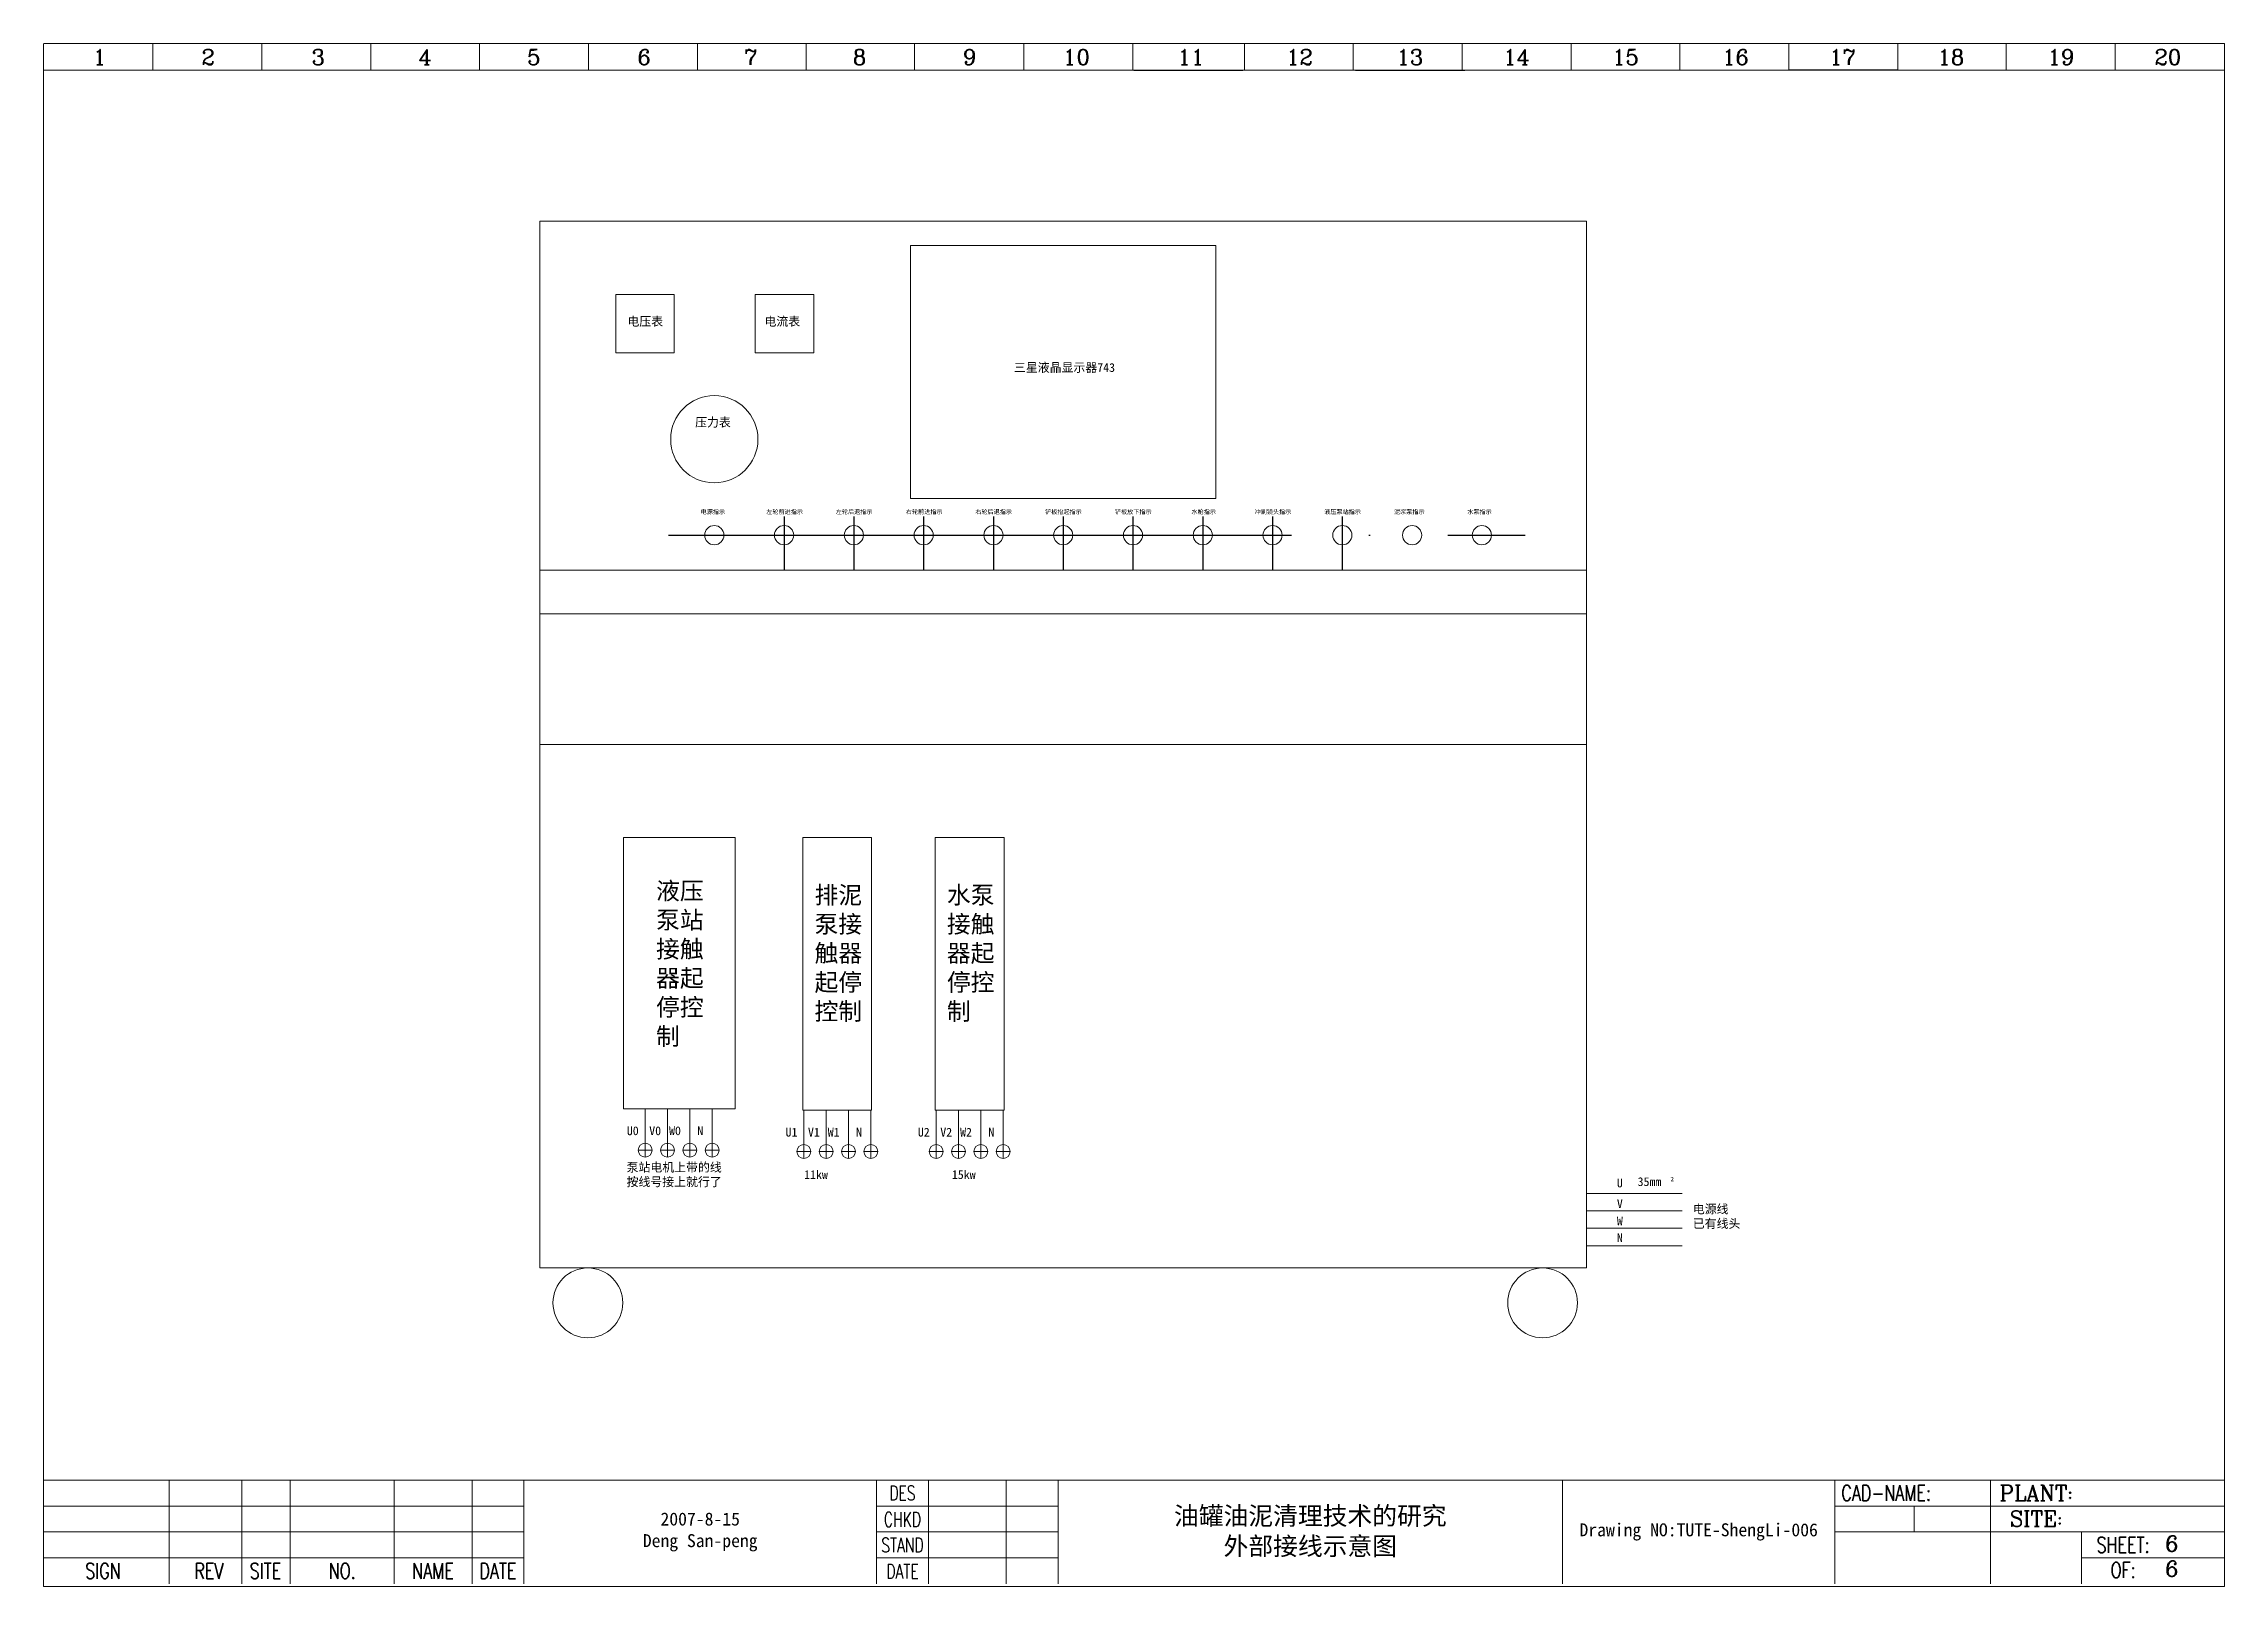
# Model space of a CAD drawing. Header units: millimetres. Extents: x 1552 to 2898, y -96 to 563.
# Drawn here: x 2477.5 to 2897.5, y -95.7 to 201.4 of the extents above; entities that cross this region are included whole.
import ezdxf
from ezdxf.enums import TextEntityAlignment as Align

# ---------------------------------------------------------------- set-up
doc = ezdxf.new("R2010")
doc.units = ezdxf.units.MM
doc.header["$LTSCALE"] = 5
doc.linetypes.add('ACAD_ISO04W100', pattern=[30, 24, -3, 0, -3])
doc.layers.get('0').update_dxf_attribs({"lineweight": 15})
for name, color, linetype in [('1轮廓实线层', 7, 'Continuous'), ('中心线', 1, 'ACAD_ISO04W100'), ('细线', 2, 'Continuous')]:
    doc.layers.add(name, color=color, linetype=linetype)
doc.layers.add('2', color=4, linetype='Continuous', lineweight=15)
doc.styles.add('HZ0', font='TXT.SHX', dxfattribs={"width": 0.75, "bigfont": 'gbcbig.shx'})
doc.styles.add('ROMANC', font='ROMANC', dxfattribs={"height": 4})
doc.styles.get("Standard").update_dxf_attribs({"font": 'SimSun.ttf', "height": 2.5})
doc.styles.add('W1', font='ROMANC')

msp = doc.modelspace()

# ---------------------------------------------------------------- texts
at = {"color": 0, "style": 'ROMANC'}
for p in [(2886.12, -88.93), (2886.12, -93.77)]:
    msp.add_text('6', height=3, dxfattribs=at).set_placement(p)
for s, insert, char_height, width, attachment_point in [('{\\fSimSun|b0|i0|c134|p54;电压表}', (2593.4, 147.85), 1.68, 13.44, 5), ('{\\fSimSun|b0|i0|c134|p54;电流表}', (2619.79, 147.85), 1.68, 13.44, 5), ('{\\fSimSun|b0|i0|c134|p54;压力表}', (2606.44, 128.41), 1.68, 13.44, 5), ('{\\fSimSun|b0|i0|c134|p54;电源指示}', (2604.06, 111.7), 0.84, 6.366, 1), ('{\\fSimSun|b0|i0|c134|p54;左轮前进指示}', (2616.71, 111.7), 0.84, 8.3729, 1), ('{\\fSimSun|b0|i0|c134|p54;左轮后退指示}', (2630.09, 111.7), 0.84, 8.3729, 1), ('{\\fSimSun|b0|i0|c134|p54;右轮前进指示}', (2643.59, 111.7), 0.84, 8.3729, 1), ('{\\fSimSun|b0|i0|c134|p54;右轮后退指示}', (2656.97, 111.7), 0.84, 8.3729, 1), ('{\\fSimSun|b0|i0|c134|p54;铲板抬起指示}', (2670.41, 111.7), 0.84, 8.3729, 1), ('{\\fSimSun|b0|i0|c134|p54;铲板放下指示}', (2683.85, 111.7), 0.84, 8.3729, 1), ('{\\fSimSun|b0|i0|c134|p54;  水枪指示}', (2697.29, 111.7), 0.84, 8.3729, 1), ('{\\fSimSun|b0|i0|c134|p54; 冲刷镜头指示}', (2710.09, 111.7), 0.84, 8.3729, 1), ('{\\fSimSun|b0|i0|c134|p54;液压泵站指示}', (2724.17, 111.7), 0.84, 8.3729, 1), ('{\\fSimSun|b0|i0|c134|p54;泥浆泵指示}', (2737.61, 111.7), 0.84, 8.3729, 1), ('{\\fSimSun|b0|i0|c134|p54;  水泵指示}', (2750.41, 111.7), 0.84, 8.3729, 1), ('{\\fSimSun|b0|i0|c134|p54;\\H2x;液压泵站接触器起停控制}', (2595.48, 39.97), 1.68, 9.5968, 1), ('{\\fSimSun|b0|i0|c134|p54;\\H2x;排泥泵接触器起停控制}', (2626, 39.17), 1.68, 9.5968, 1), ('{\\fSimSun|b0|i0|c134|p54;\\H2x;水泵接触器起停控制}', (2651.49, 39.17), 1.68, 9.5968, 1), ('U{\\fSimSun|b0|i0|c134|p18;0}', (2589.85, -7.08), 1.68, 3.0952, 1), ('V{\\fSimSun|b0|i0|c134|p18;0}', (2594.16, -7.08), 1.68, 4.2919, 1), ('W{\\fSimSun|b0|i0|c134|p18;0}', (2597.98, -7.08), 1.68, 4.0143, 1), ('N', (2603.42, -7.08), 1.68, 3.5693, 1), ('U{\\fSimSun|b0|i0|c134|p18;1}', (2620.42, -7.35), 1.68, 3.0952, 1), ('V{\\fSimSun|b0|i0|c134|p18;1}', (2624.73, -7.35), 1.68, 4.2919, 1), ('W{\\fSimSun|b0|i0|c134|p18;1}', (2628.54, -7.35), 1.68, 4.0143, 1), ('N', (2633.99, -7.35), 1.68, 3.5693, 1), ('U{\\fSimSun|b0|i0|c134|p18;2}', (2645.9, -7.35), 1.68, 3.0952, 1), ('V{\\fSimSun|b0|i0|c134|p18;2}', (2650.22, -7.35), 1.68, 4.2919, 1), ('W{\\fSimSun|b0|i0|c134|p18;2}', (2654.03, -7.35), 1.68, 4.0143, 1), ('N', (2659.48, -7.35), 1.68, 3.5693, 1), ('{\\fSimSun|b0|i0|c134|p54;泵站电机上带的线按线号接上就行了}', (2589.8, -14.12), 1.68, 20.1977, 1), ('{\\fSimSun|b0|i0|c134|p18;11}kw', (2623.99, -15.52), 1.68, 12.3624, 1), ('{\\fSimSun|b0|i0|c134|p18;1}5kw', (2652.45, -15.52), 1.68, 12.3624, 1), ('2', (2790.86, -16.79), 0.84, 0.8152, 1), ('U{\\fSimSun|b0|i0|c134|p18; }', (2780.53, -17.13), 1.68, 4.5029, 1), ('35mm', (2784.52, -16.88), 1.68, 13.1007, 1), ('W', (2780.53, -24.43), 1.68, 4.5029, 1), ('V', (2780.53, -21.11), 1.68, 4.5029, 1), ('{\\fSimSun|b0|i0|c134|p54;电源线\\P已有线头}', (2795.15, -22.16), 1.68, 11.1207, 1), ('N', (2780.53, -27.68), 1.68, 4.5029, 1), ('油罐油泥清理技术的研究{\\fSimSun|b0|i0|c134|p54;\\P}外部接线示意图', (2721.48, -85.18), 3.5, 97.1017, 5), ('Drawing NO:TUTE-ShengLi-006', (2796.28, -85.18), 2.5, 52.5, 5)]:
    msp.add_mtext(s, dxfattribs=dict(insert=insert, char_height=char_height, width=width, attachment_point=attachment_point))
at = {"layer": '1轮廓实线层', "insert": (2603.98, -85.18), "char_height": 2.5, "width": 67.8983, "attachment_point": 5}
msp.add_mtext('2007-8-15\\PDeng San-peng', dxfattribs=at)
at = {"layer": '2', "color": 0, "style": 'W1'}
for s, p in [('1', (2488.26, 198.84)), ('2', (2509.2, 198.84)), ('3', (2530.41, 198.84)), ('4', (2550.99, 198.84)), ('5', (2571.95, 198.84)), ('6', (2593.17, 198.84)), ('7', (2613.75, 198.84)), ('8', (2634.63, 198.84)), ('9', (2655.84, 198.84)), ('10', (2676.42, 198.84)), ('11', (2698.47, 198.84)), ('12', (2719.41, 198.84)), ('13', (2740.63, 198.84)), ('14', (2761.21, 198.84)), ('15', (2782.16, 198.84)), ('16', (2803.38, 198.84)), ('17', (2823.96, 198.84)), ('18', (2844.84, 198.84)), ('19', (2866.06, 198.84)), ('20', (2886.64, 198.84)), ('PLANT:', (2861.26, -77.68)), ('SITE:', (2861.26, -82.61))]:
    msp.add_text(s, height=3, dxfattribs=at).set_placement(p, align=Align.MIDDLE)
at = {"layer": '2', "color": 0, "style": 'HZ0'}
for s, height, width, p in [('DES', 2.8, 0.7, (2642.93, -77.68)), ('CAD-NAME:', 3, 0.75, (2832.39, -77.68)), ('CHKD', 2.8, 0.7, (2642.93, -82.77)), ('STAND', 2.8, 0.7, (2642.93, -87.68)), ('SHEET:', 3, 0.75, (2878.02, -87.68)), ('SIGN', 3, 0.75, (2488.96, -92.68)), ('REV', 3, 0.75, (2509.37, -92.68)), ('SITE', 3, 0.75, (2520.26, -92.68)), ('NO.', 3, 0.75, (2535.03, -92.68)), ('NAME', 3, 0.75, (2552.53, -92.68)), ('DATE', 3, 0.75, (2565.03, -92.68)), ('DATE', 2.8, 0.7, (2642.93, -92.77)), ('OF:', 3, 0.75, (2878.02, -92.52))]:
    msp.add_text(s, height=height, dxfattribs=dict(at, width=width)).set_placement(p, align=Align.MIDDLE)
at = {"layer": '细线', "insert": (2664.4, 139.9), "char_height": 0.42, "width": 32.0568, "attachment_point": 1}
msp.add_mtext('{\\fSimSun|b0|i0|c134|p54;\\H4x;\\C0;三星液晶显示器743}', dxfattribs=at)

# ---------------------------------------------------------------- linework, layer by layer
at = {"color": 0}
for p, q in [((2897.53, 201.44), (2477.53, 201.44)), ((2845.03, -75.18), (2852.53, -75.18))]:
    msp.add_line(p, q, dxfattribs=at)
at = {"linetype": 'Continuous'}
for p, q in [((2498.57, 201.41), (2498.57, 196.34)), ((2519.54, 196.29), (2519.54, 201.41)), ((2540.52, 201.41), (2540.52, 196.34)), ((2561.49, 201.41), (2561.49, 196.34)), ((2582.46, 201.41), (2582.46, 196.34)), ((2603.43, 201.41), (2603.43, 196.34)), ((2624.41, 201.41), (2624.41, 196.34)), ((2645.27, 201.41), (2645.27, 196.29)), ((2666.3, 201.41), (2666.3, 196.34)), ((2687.31, 201.41), (2687.31, 196.34)), ((2708.78, 201.41), (2708.78, 196.34)), ((2729.76, 196.34), (2729.76, 201.41)), ((2750.73, 201.41), (2750.73, 196.34)), ((2771.7, 201.41), (2771.7, 196.34)), ((2792.67, 201.41), (2792.67, 196.34)), ((2813.65, 201.41), (2813.65, 196.34)), ((2834.62, 201.41), (2834.62, 196.34)), ((2855.49, 201.41), (2855.49, 196.29)), ((2876.51, 201.41), (2876.51, 196.34))]:
    msp.add_line(p, q, dxfattribs=at)
for p, q in [((2573.09, 100.06), (2573.09, 106.78)), ((2573.09, 100.06), (2573.09, 106.78)), ((2573.09, 100.06), (2573.09, 83.26)), ((2774.69, 100.06), (2774.69, 83.26)), ((2573.09, 91.66), (2774.69, 91.66)), ((2573.09, 66.46), (2774.69, 66.46)), ((2593.38, -3.68), (2593.38, -12.98)), ((2597.68, -3.68), (2597.68, -12.98)), ((2597.68, -3.68), (2597.68, -12.98)), ((2601.98, -3.68), (2601.98, -12.98)), ((2606.27, -3.68), (2606.27, -12.98)), ((2606.27, -3.68), (2606.27, -12.98)), ((2623.94, -3.95), (2623.94, -13.25)), ((2628.24, -3.95), (2628.24, -13.25)), ((2628.24, -3.95), (2628.24, -13.25)), ((2632.54, -3.95), (2632.54, -13.25)), ((2636.84, -3.95), (2636.84, -13.25)), ((2636.84, -3.95), (2636.84, -13.25)), ((2649.43, -3.95), (2649.43, -13.25)), ((2653.73, -3.95), (2653.73, -13.25)), ((2653.73, -3.95), (2653.73, -13.25)), ((2658.03, -3.95), (2658.03, -13.25)), ((2662.33, -3.95), (2662.33, -13.25)), ((2662.33, -3.95), (2662.33, -13.25)), ((2592.03, -11.64), (2594.72, -11.64)), ((2596.33, -11.64), (2599.02, -11.64)), ((2600.63, -11.64), (2603.32, -11.64)), ((2604.93, -11.64), (2607.62, -11.64)), ((2622.6, -11.91), (2625.28, -11.91)), ((2626.9, -11.91), (2629.58, -11.91)), ((2631.2, -11.91), (2633.88, -11.91)), ((2635.5, -11.91), (2638.18, -11.91)), ((2648.09, -11.91), (2650.77, -11.91)), ((2652.39, -11.91), (2655.07, -11.91)), ((2656.69, -11.91), (2659.37, -11.91)), ((2660.99, -11.91), (2663.67, -11.91)), ((2774.69, -19.98), (2793.09, -19.98)), ((2774.69, -23.34), (2793.09, -23.34)), ((2774.69, -26.7), (2793.09, -26.7)), ((2774.69, -30.06), (2793.09, -30.06))]:
    msp.add_line(p, q)
for points in [[(2573.09, 100.06), (2774.69, 100.06), (2774.69, 167.26), (2573.09, 167.26)], [(2573.09, 100.06), (2774.69, 100.06), (2774.69, 167.26), (2573.09, 167.26)], [(2573.09, 100.06), (2774.69, 100.06), (2774.69, 167.26), (2573.09, 167.26)], [(2644.49, 113.83), (2703.29, 113.83), (2703.29, 162.55), (2644.49, 162.55)], [(2587.7, 141.89), (2598.96, 141.89), (2598.96, 153.14), (2587.7, 153.14)], [(2625.84, 141.89), (2614.58, 141.89), (2614.58, 153.14), (2625.84, 153.14)], [(2573.09, -34.34), (2774.69, -34.34), (2774.69, 91.66), (2573.09, 91.66)], [(2589.21, 48.57), (2610.71, 48.57), (2610.71, -3.68), (2589.21, -3.68)], [(2623.72, 48.57), (2637, 48.57), (2637, -3.95), (2623.72, -3.95)], [(2649.21, 48.57), (2662.49, 48.57), (2662.49, -3.95), (2649.21, -3.95)]]:
    msp.add_lwpolyline(points, close=True)
for centre, radius in [((2606.69, 125.26), 8.4), ((2606.69, 106.78), 1.85), ((2620.13, 106.78), 1.85), ((2633.57, 106.78), 1.85), ((2647.01, 106.78), 1.85), ((2660.45, 106.78), 1.85), ((2673.89, 106.78), 1.85), ((2687.33, 106.78), 1.85), ((2700.77, 106.78), 1.85), ((2714.21, 106.78), 1.85), ((2727.65, 106.78), 1.85), ((2741.09, 106.78), 1.85), ((2754.53, 106.78), 1.85), ((2593.38, -11.64), 1.34), ((2597.68, -11.64), 1.34), ((2601.98, -11.64), 1.34), ((2606.27, -11.64), 1.34), ((2623.94, -11.91), 1.34), ((2628.24, -11.91), 1.34), ((2632.54, -11.91), 1.34), ((2636.84, -11.91), 1.34), ((2649.43, -11.91), 1.34), ((2653.73, -11.91), 1.34), ((2658.03, -11.91), 1.34), ((2662.33, -11.91), 1.34), ((2582.34, -41.06), 6.72), ((2766.22, -41.06), 6.72)]:
    msp.add_circle(centre, radius)
at = {"layer": '1轮廓实线层'}
for p, q in [((2687.5, 196.34), (2708.51, 196.34)), ((2687.5, 196.34), (2708.51, 196.34)), ((2730.21, 196.34), (2751.23, 196.34)), ((2813.65, 196.39), (2834.66, 196.39))]:
    msp.add_line(p, q, dxfattribs=at)
at = {"layer": '2', "color": 0}
for p, q in [((2477.53, 201.34), (2477.53, -95.66)), ((2897.53, -95.66), (2897.53, 201.44)), ((2897.46, 196.34), (2477.53, 196.34)), ((2477.52, -75.18), (2897.44, -75.18)), ((2501.72, -75.18), (2501.72, -95.18)), ((2515.67, -75.18), (2515.67, -95.18)), ((2525.03, -75.18), (2525.03, -95.18)), ((2545.03, -75.18), (2545.03, -95.18)), ((2560.03, -75.18), (2560.03, -95.18)), ((2570.03, -75.18), (2570.03, -95.18)), ((2637.93, -75.18), (2637.93, -95.18)), ((2647.93, -75.18), (2647.93, -95.18)), ((2662.93, -75.18), (2662.93, -95.18)), ((2672.93, -75.18), (2672.93, -95.18)), ((2770.03, -75.18), (2770.03, -95.18)), ((2822.53, -75.18), (2822.53, -95.18)), ((2852.5, -75.14), (2852.5, -95.18)), ((2477.52, -80.18), (2570.03, -80.18)), ((2637.93, -80.18), (2672.93, -80.18)), ((2897.44, -80.18), (2822.53, -80.18)), ((2837.79, -80.18), (2837.79, -85.18)), ((2477.52, -85.18), (2570.03, -85.18)), ((2672.93, -85.18), (2637.93, -85.18)), ((2897.44, -85.18), (2822.53, -85.18)), ((2870.01, -85.18), (2870.01, -95.18)), ((2477.52, -90.18), (2570.03, -90.18)), ((2637.93, -90.18), (2672.93, -90.18)), ((2869.98, -90.18), (2897.44, -90.18)), ((2477.53, -95.66), (2897.53, -95.66))]:
    msp.add_line(p, q, dxfattribs=at)
at = {"layer": '中心线'}
for p, q in [((2620.13, 110.36), (2620.13, 100.06)), ((2633.57, 110.36), (2633.57, 100.06)), ((2647.01, 110.36), (2647.01, 100.06)), ((2660.45, 110.36), (2660.45, 100.06)), ((2673.89, 110.36), (2673.89, 100.06)), ((2687.33, 110.36), (2687.33, 100.06)), ((2700.77, 110.36), (2700.77, 100.06)), ((2714.21, 110.36), (2714.21, 100.06)), ((2727.65, 110.36), (2727.65, 100.06)), ((2597.89, 106.78), (2762.87, 106.78))]:
    msp.add_line(p, q, dxfattribs=at)

msp.set_redraw_order([(e.dxf.handle, doc.entitydb.next_handle()) for e in msp.query("TEXT MTEXT ATTDEF DIMENSION ARC_DIMENSION")])  # texts and dimensions are drawn at this point

doc.saveas('drawing.dxf')
